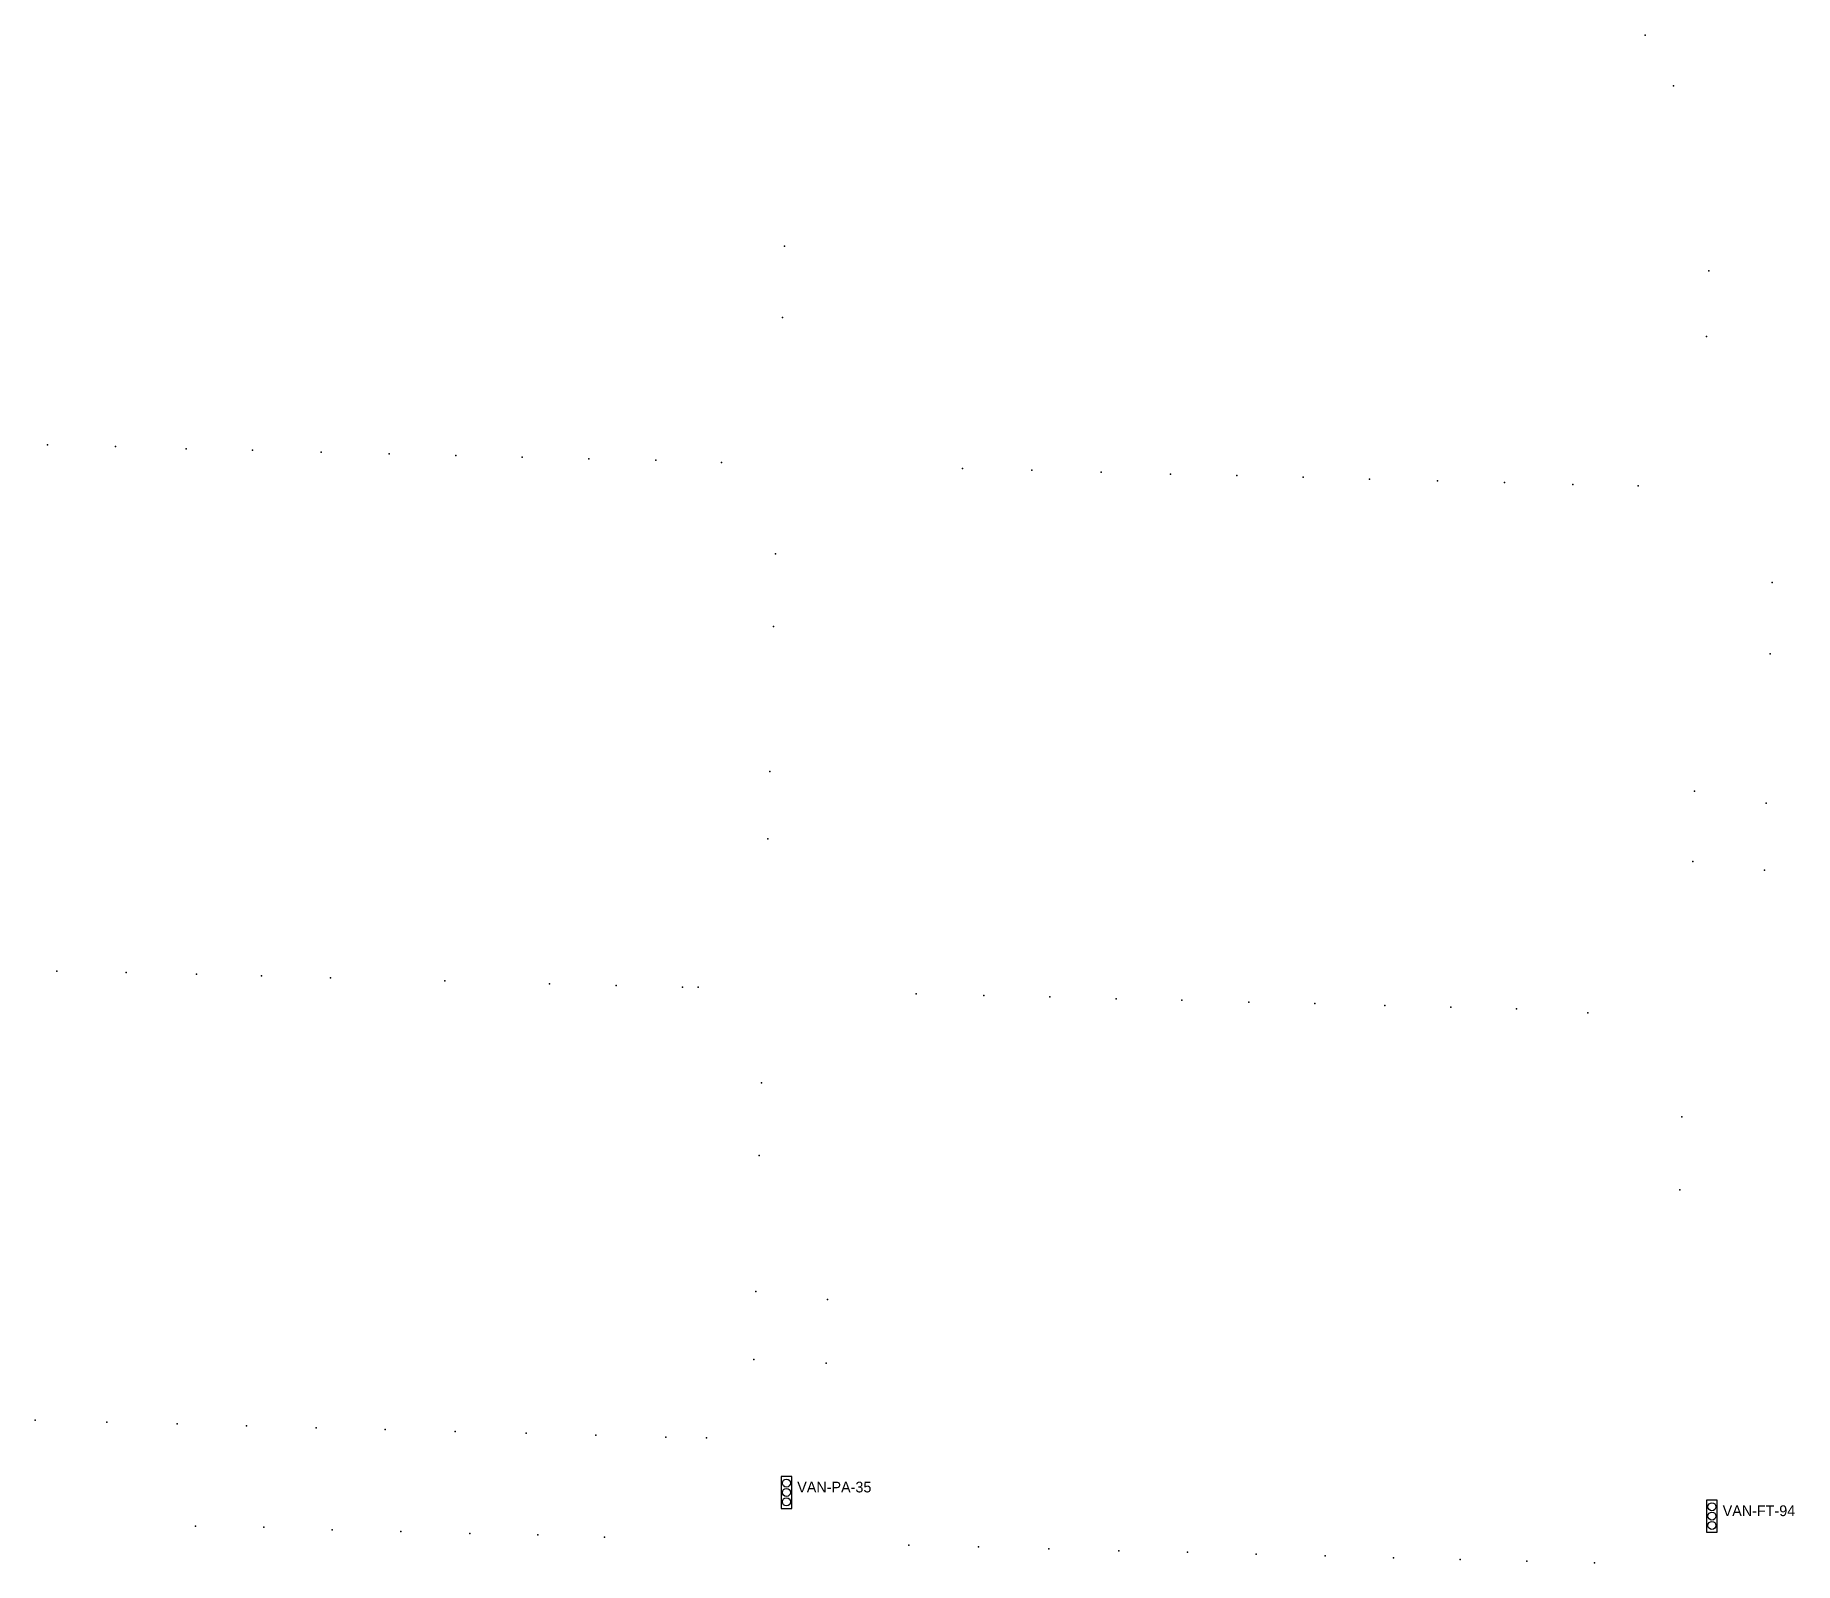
# Model space of a CAD drawing. Header units: inches. Extents: x 486474 to 494239, y 5455982 to 5460069.
# Drawn here: x 489440.2 to 489768.1, y 5457242.9 to 5457527.7 of the extents above; entities that cross this region are included whole.
import ezdxf

# ---------------------------------------------------------------- set-up
doc = ezdxf.new("R2010")
doc.units = ezdxf.units.IN
doc.header["$MEASUREMENT"] = 0
doc.layers.add('Parking Meters', color=10, linetype='Continuous')
doc.layers.add('Traffic Signals', color=10, linetype='Continuous')

msp = doc.modelspace()

# ---------------------------------------------------------------- texts
at = {"layer": 'Traffic Signals', "color": 1}
for s, p in [('VAN-PA-35', (489582.17, 5457256.06)), ('VAN-FT-94', (489754.64, 5457251.65))]:
    msp.add_text(s, height=2, dxfattribs=at).set_placement(p)

# ---------------------------------------------------------------- linework, layer by layer
at = {"layer": 'Parking Meters', "color": 7}
for p in [(489740.21, 5457527.66), (489740.21, 5457527.66), (489745.49, 5457518.23), (489579.79, 5457488.32), (489579.79, 5457488.32), (489752.05, 5457483.76), (489752.05, 5457483.76), (489579.41, 5457475.06), (489579.41, 5457475.06), (489751.66, 5457471.47), (489751.66, 5457471.47), (489442.44, 5457451.3), (489442.44, 5457451.3), (489455.11, 5457450.98), (489455.11, 5457450.98), (489468.29, 5457450.58), (489468.29, 5457450.58), (489480.68, 5457450.34), (489480.68, 5457450.34), (489493.48, 5457449.97), (489493.48, 5457449.97), (489506.14, 5457449.65), (489506.14, 5457449.65), (489518.52, 5457449.3), (489518.52, 5457449.3), (489530.94, 5457449.04), (489530.94, 5457449.04), (489543.33, 5457448.71), (489543.33, 5457448.71), (489555.8, 5457448.42), (489555.8, 5457448.42), (489568.03, 5457448.01), (489612.99, 5457446.91), (489612.99, 5457446.91), (489625.9, 5457446.61), (489625.9, 5457446.61), (489638.81, 5457446.24), (489638.81, 5457446.24), (489651.74, 5457445.87), (489651.74, 5457445.87), (489664.08, 5457445.58), (489664.08, 5457445.58), (489676.44, 5457445.27), (489676.44, 5457445.27), (489688.85, 5457444.94), (489688.85, 5457444.94), (489701.48, 5457444.6), (489701.48, 5457444.6), (489713.99, 5457444.28), (489713.99, 5457444.28), (489726.73, 5457443.92), (489726.73, 5457443.92), (489738.89, 5457443.65), (489578.13, 5457431.02), (489578.13, 5457431.02), (489763.86, 5457425.64), (489763.86, 5457425.64), (489577.76, 5457417.43), (489577.76, 5457417.43), (489763.5, 5457412.35), (489763.5, 5457412.35), (489577.05, 5457390.42), (489577.05, 5457390.42), (489749.42, 5457386.73), (489749.42, 5457386.73), (489762.72, 5457384.53), (489762.72, 5457384.53), (489576.68, 5457377.88), (489749.1, 5457373.64), (489749.1, 5457373.64), (489762.42, 5457372.06), (489762.42, 5457372.06), (489444.19, 5457353.2), (489444.19, 5457353.2), (489457.13, 5457352.96), (489457.13, 5457352.96), (489470.19, 5457352.66), (489470.19, 5457352.66), (489482.35, 5457352.34), (489482.35, 5457352.34), (489495.22, 5457351.99), (489495.22, 5457351.99), (489516.49, 5457351.39), (489535.98, 5457350.88), (489535.98, 5457350.88), (489548.43, 5457350.54), (489548.43, 5457350.54), (489560.77, 5457350.2), (489563.72, 5457350.21), (489604.35, 5457349.01), (489604.35, 5457349.01), (489616.93, 5457348.66), (489616.93, 5457348.66), (489629.23, 5457348.45), (489629.23, 5457348.45), (489641.6, 5457348.08), (489641.6, 5457348.08), (489653.86, 5457347.81), (489653.86, 5457347.81), (489666.33, 5457347.45), (489666.33, 5457347.45), (489678.66, 5457347.16), (489678.66, 5457347.16), (489691.7, 5457346.81), (489691.7, 5457346.81), (489703.98, 5457346.53), (489703.98, 5457346.53), (489716.2, 5457346.18), (489716.2, 5457346.18), (489729.52, 5457345.43), (489575.51, 5457332.39), (489575.51, 5457332.39), (489747.04, 5457326.09), (489747.04, 5457326.09), (489575.11, 5457318.85), (489575.11, 5457318.85), (489746.68, 5457312.45), (489746.68, 5457312.45), (489574.44, 5457293.52), (489574.44, 5457293.52), (489587.84, 5457292.04), (489587.84, 5457292.04), (489574.08, 5457280.84), (489574.08, 5457280.84), (489587.57, 5457280.18), (489587.57, 5457280.18), (489440.16, 5457269.54), (489453.51, 5457269.18), (489453.51, 5457269.18), (489466.59, 5457268.85), (489466.59, 5457268.85), (489479.56, 5457268.46), (489479.56, 5457268.46), (489492.54, 5457268.11), (489492.54, 5457268.11), (489505.37, 5457267.78), (489505.37, 5457267.78), (489518.43, 5457267.44), (489518.43, 5457267.44), (489531.67, 5457267.11), (489531.67, 5457267.11), (489544.66, 5457266.76), (489544.66, 5457266.76), (489557.7, 5457266.37), (489557.7, 5457266.37), (489565.29, 5457266.21), (489470.01, 5457249.78), (489470.01, 5457249.78), (489482.74, 5457249.57), (489482.74, 5457249.57), (489495.49, 5457249.1), (489495.49, 5457249.1), (489508.3, 5457248.81), (489508.3, 5457248.81), (489521.13, 5457248.43), (489521.13, 5457248.43), (489533.84, 5457248.15), (489533.84, 5457248.15), (489546.26, 5457247.75), (489546.26, 5457247.75), (489603, 5457246.21), (489603, 5457246.21), (489615.96, 5457245.91), (489615.96, 5457245.91), (489629.04, 5457245.54), (489629.04, 5457245.54), (489642.1, 5457245.17), (489642.1, 5457245.17), (489654.9, 5457244.91), (489654.9, 5457244.91), (489667.72, 5457244.56), (489667.72, 5457244.56), (489680.55, 5457244.22), (489680.55, 5457244.22), (489693.29, 5457243.87), (489693.29, 5457243.87), (489705.72, 5457243.53), (489705.72, 5457243.53), (489718.15, 5457243.23), (489718.15, 5457243.23), (489730.78, 5457242.94), (489730.78, 5457242.94)]:
    msp.add_point(p, dxfattribs=at)
at = {"layer": 'Traffic Signals', "color": 1}
for points in [[(489579.17, 5457253.06), (489581.17, 5457253.06), (489581.17, 5457259.06), (489579.17, 5457259.06)], [(489751.64, 5457248.65), (489753.64, 5457248.65), (489753.64, 5457254.65), (489751.64, 5457254.65)]]:
    msp.add_lwpolyline(points, close=True, dxfattribs=at)
for centre in [(489580.17, 5457257.81), (489580.17, 5457256.06), (489580.17, 5457254.31), (489752.64, 5457253.4), (489752.64, 5457251.65), (489752.64, 5457249.9)]:
    msp.add_circle(centre, 0.75, dxfattribs=at)

msp.set_redraw_order([(e.dxf.handle, doc.entitydb.next_handle()) for e in msp.query("TEXT MTEXT ATTDEF DIMENSION ARC_DIMENSION")])  # texts and dimensions are drawn at this point

doc.saveas('drawing.dxf')
